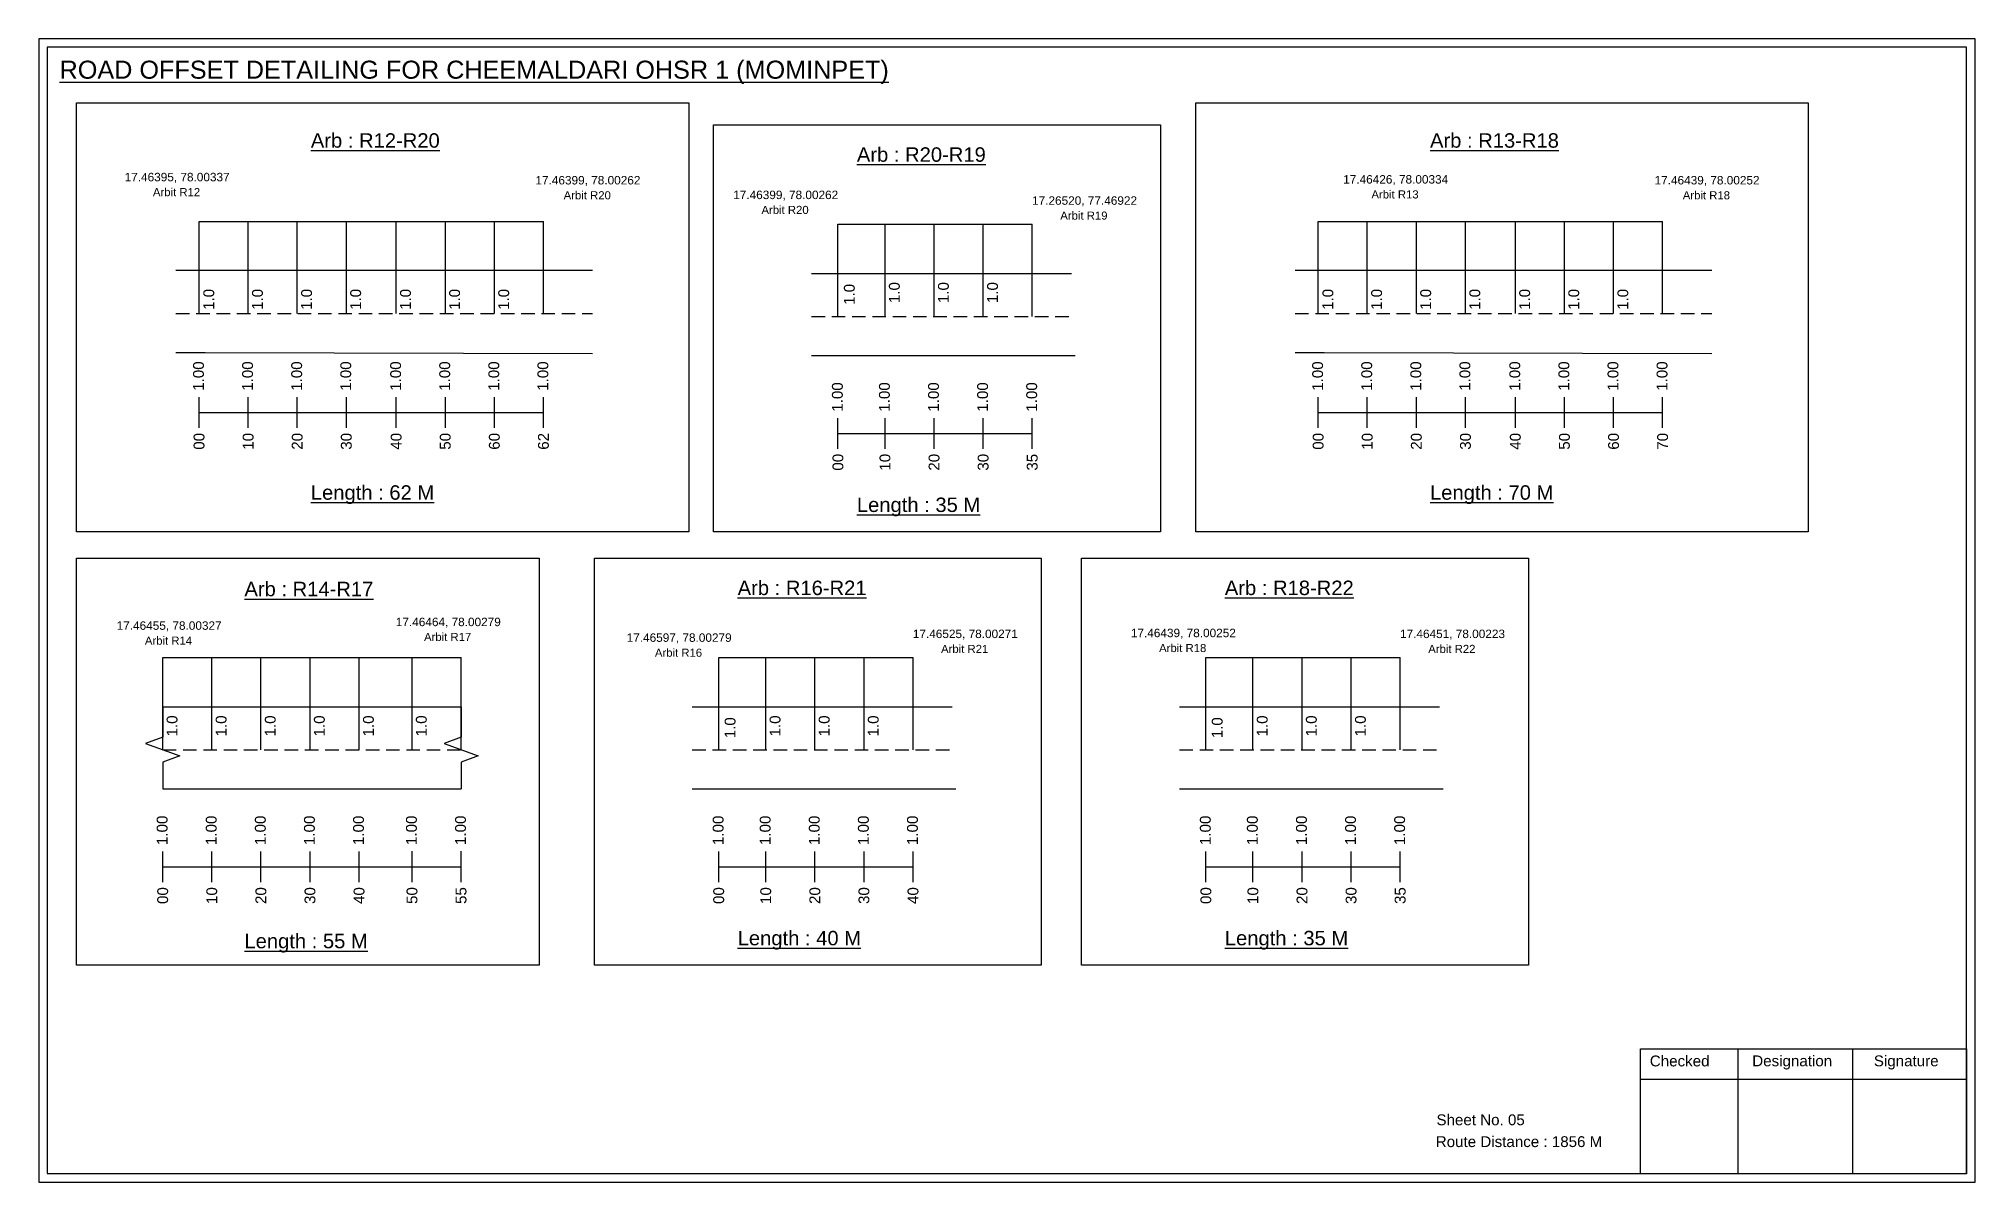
# Model space of a CAD drawing. Header units: inches. Extents: x 3067 to 7161, y 369 to 3169.
# Drawn here: x 5995 to 6531, y 1236 to 1553 of the extents above; entities that cross this region are included whole.
import ezdxf

# ---------------------------------------------------------------- set-up
doc = ezdxf.new("R2010")
doc.units = ezdxf.units.IN
doc.header["$MEASUREMENT"] = 0
doc.linetypes.add('DASHED2', pattern=[0.375, 0.25, -0.125])
doc.layers.add('PDF_Geometry', color=7, linetype='Continuous')
doc.layers.add('PDF_Text', color=5, linetype='Continuous')
doc.styles.add('PDF Arial', font='arial.ttf')
doc.styles.get("Standard").update_dxf_attribs({"font": 'arial.ttf'})

msp = doc.modelspace()

# ---------------------------------------------------------------- texts
at = {"color": 242, "true_color": 0xcd2027}
for s, height, p in [('%%UROAD OFFSET DETAILING FOR CHEEMALDARI OHSR 1 (MOMINPET)', 5, (6000.4, 1541.52)), ('%%UArb : R12-R20', 4, (6070.01, 1522.42)), ('%%UArb : R13-R18', 4, (6380.05, 1522.42)), ('%%UArb : R20-R19', 4, (6221.28, 1518.52)), ('%%ULength : 62 M', 4, (6070.01, 1424.92)), ('%%ULength : 70 M', 4, (6380.05, 1424.92)), ('%%ULength : 35 M', 4, (6221.28, 1421.52)), ('%%UArb : R14-R17', 4, (6051.61, 1398.19)), ('%%UArb : R16-R21', 4, (6188.25, 1398.51)), ('%%UArb : R18-R22', 4, (6323.21, 1398.51)), ('%%ULength : 55 M', 4, (6051.61, 1300.69)), ('%%ULength : 40 M', 4, (6188.25, 1301.51)), ('%%ULength : 35 M', 4, (6323.21, 1301.51))]:
    msp.add_text(s, height=height, dxfattribs=at).set_placement(p)
at = {"color": 5}
for s, height, p in [('17.46395, 78.00337', 2.34, (6018.43, 1513.11)), ('17.46399, 78.00262', 2.34, (6132.23, 1512.24)), ('17.46426, 78.00334', 2.34, (6356, 1512.48)), ('17.46439, 78.00252', 2.34, (6442.26, 1512.24)), ('Arbit R12', 2.246, (6026.26, 1508.99)), ('Arbit R20', 2.246, (6140.05, 1508.11)), ('17.46399, 78.00262', 2.34, (6187.02, 1508.18)), ('17.26520, 77.46922', 2.34, (6269.81, 1506.61)), ('Arbit R13', 2.246, (6363.82, 1508.35)), ('Arbit R18', 2.246, (6450.08, 1508.11)), ('Arbit R20', 2.246, (6194.84, 1504.06)), ('Arbit R19', 2.246, (6277.63, 1502.49)), ('17.46455, 78.00327', 2.34, (6016.21, 1388.89)), ('17.46464, 78.00279', 2.34, (6093.55, 1389.9)), ('Arbit R14', 2.246, (6024.03, 1384.77)), ('Arbit R17', 2.246, (6101.37, 1385.78)), ('17.46597, 78.00279', 2.34, (6157.5, 1385.56)), ('17.46525, 78.00271', 2.34, (6236.78, 1386.6)), ('Arbit R21', 2.246, (6244.6, 1382.47)), ('17.46439, 78.00252', 2.34, (6297.18, 1386.85)), ('Arbit R18', 2.246, (6305, 1382.72)), ('17.46451, 78.00223', 2.34, (6371.74, 1386.6)), ('Arbit R22', 2.246, (6379.56, 1382.47)), ('Arbit R16', 2.246, (6165.32, 1381.43))]:
    msp.add_text(s, height=height, dxfattribs=at).set_placement(p)
for p in [(6043.23, 1477.48), (6056.72, 1477.48), (6070.32, 1477.48), (6083.92, 1477.48), (6097.73, 1477.48), (6111.33, 1477.48), (6124.93, 1477.48), (6220.68, 1478.87), (6233.15, 1479.37), (6246.75, 1479.37), (6260.35, 1479.37), (6353.26, 1477.48), (6366.75, 1477.48), (6380.35, 1477.48), (6393.95, 1477.48), (6407.77, 1477.48), (6421.37, 1477.48), (6434.97, 1477.48), (6033.06, 1359.35), (6046.66, 1359.35), (6060.26, 1359.35), (6073.86, 1359.35), (6087.46, 1359.35), (6102.11, 1359.36), (6187.65, 1358.85), (6200.11, 1359.35), (6213.71, 1359.35), (6227.31, 1359.35), (6322.6, 1358.85), (6335.07, 1359.35), (6348.67, 1359.35), (6362.27, 1359.35)]:
    msp.add_text('1.0', height=3, rotation=90).set_placement(p)
at = {"color": 217, "true_color": 0x93278f}
for s, p in [('1.00', (6040.38, 1455.08)), ('1.00', (6053.98, 1455.08)), ('1.00', (6067.58, 1455.08)), ('1.00', (6081.18, 1455.08)), ('1.00', (6094.99, 1455.08)), ('1.00', (6108.59, 1455.08)), ('1.00', (6122.19, 1455.08)), ('1.00', (6135.79, 1455.08)), ('1.00', (6350.41, 1455.08)), ('1.00', (6364.01, 1455.08)), ('1.00', (6377.61, 1455.08)), ('1.00', (6391.21, 1455.08)), ('1.00', (6405.03, 1455.08)), ('1.00', (6418.63, 1455.08)), ('1.00', (6432.23, 1455.08)), ('1.00', (6445.83, 1455.08)), ('1.00', (6217.37, 1449.29)), ('1.00', (6230.4, 1449.29)), ('1.00', (6244, 1449.29)), ('1.00', (6257.6, 1449.29)), ('1.00', (6271.2, 1449.29)), ('00', (6040.53, 1438.76)), ('10', (6054.13, 1438.76)), ('20', (6067.73, 1438.76)), ('30', (6081.33, 1438.76)), ('40', (6095.14, 1438.76)), ('50', (6108.74, 1438.76)), ('60', (6122.34, 1438.76)), ('62', (6135.94, 1438.76)), ('00', (6350.56, 1438.76)), ('10', (6364.16, 1438.76)), ('20', (6377.76, 1438.76)), ('30', (6391.36, 1438.76)), ('40', (6405.18, 1438.76)), ('50', (6418.78, 1438.76)), ('60', (6432.38, 1438.76)), ('70', (6445.98, 1438.76)), ('00', (6217.52, 1432.97)), ('10', (6230.55, 1432.97)), ('20', (6244.15, 1432.97)), ('30', (6257.75, 1432.97)), ('35', (6271.35, 1432.97)), ('1.00', (6030.31, 1329.27)), ('1.00', (6043.91, 1329.27)), ('1.00', (6057.51, 1329.27)), ('1.00', (6071.11, 1329.27)), ('1.00', (6084.71, 1329.27)), ('1.00', (6099.37, 1329.28)), ('1.00', (6112.97, 1329.28)), ('1.00', (6184.34, 1329.27)), ('1.00', (6197.37, 1329.27)), ('1.00', (6210.97, 1329.27)), ('1.00', (6224.57, 1329.27)), ('1.00', (6238.17, 1329.27)), ('1.00', (6319.3, 1329.27)), ('1.00', (6332.33, 1329.27)), ('1.00', (6345.93, 1329.27)), ('1.00', (6359.53, 1329.27)), ('1.00', (6373.13, 1329.27)), ('00', (6030.46, 1312.95)), ('10', (6044.06, 1312.95)), ('20', (6057.66, 1312.95)), ('30', (6071.26, 1312.95)), ('40', (6084.86, 1312.95)), ('50', (6099.52, 1312.96)), ('55', (6113.12, 1312.96)), ('00', (6184.49, 1312.95)), ('10', (6197.52, 1312.95)), ('20', (6211.12, 1312.95)), ('30', (6224.72, 1312.95)), ('40', (6238.32, 1312.95)), ('00', (6319.45, 1312.95)), ('10', (6332.48, 1312.95)), ('20', (6346.08, 1312.95)), ('30', (6359.68, 1312.95)), ('35', (6373.28, 1312.95))]:
    msp.add_text(s, height=3, rotation=90, dxfattribs=at).set_placement(p)
for s, p in [('Sheet No. 05', (6381.84, 1251.68)), ('Route Distance : 1856 M', (6381.65, 1245.63))]:
    msp.add_text(s, height=3).set_placement(p)
at = {"layer": 'PDF_Text', "color": 7, "attachment_point": 7, "style": 'PDF Arial'}
for s, insert, char_height in [('Checked', (6440.94, 1267.93), 3.001), ('Designation', (6469.32, 1267.1), 3.0006), ('Signature', (6503, 1267.1), 3.001)]:
    msp.add_mtext(s, dxfattribs=dict(at, insert=insert, char_height=char_height))

# ---------------------------------------------------------------- linework, layer by layer
at = {"color": 5}
for p, q in [((6039.05, 1502.01), (6134.47, 1502.02)), ((6216.04, 1501.23), (6269.88, 1501.23)), ((6349.08, 1502.01), (6444.5, 1502.02)), ((6028.99, 1381.21), (6111.64, 1381.21)), ((6183.01, 1381.21), (6236.85, 1381.21)), ((6317.97, 1381.21), (6371.8, 1381.21))]:
    msp.add_line(p, q, dxfattribs=at)
for p, q in [((6039.05, 1476.48), (6039.05, 1502.02)), ((6052.65, 1476.48), (6052.65, 1502.02)), ((6066.25, 1476.48), (6066.25, 1502.02)), ((6079.85, 1476.48), (6079.85, 1502.02)), ((6093.67, 1476.48), (6093.67, 1502.02)), ((6107.27, 1476.48), (6107.27, 1502.02)), ((6120.87, 1476.48), (6120.87, 1502.02)), ((6134.47, 1476.48), (6134.47, 1502.02)), ((6216.04, 1475.69), (6216.04, 1501.23)), ((6229.08, 1475.69), (6229.08, 1501.23)), ((6242.68, 1475.69), (6242.68, 1501.23)), ((6256.28, 1475.69), (6256.28, 1501.23)), ((6269.88, 1475.69), (6269.88, 1501.23)), ((6349.08, 1476.48), (6349.08, 1502.02)), ((6362.68, 1476.48), (6362.68, 1502.02)), ((6376.28, 1476.48), (6376.28, 1502.02)), ((6389.88, 1476.48), (6389.88, 1502.02)), ((6403.7, 1476.48), (6403.7, 1502.02)), ((6417.3, 1476.48), (6417.3, 1502.02)), ((6430.9, 1476.48), (6430.9, 1502.02)), ((6444.5, 1476.48), (6444.5, 1502.02)), ((6148.07, 1488.37), (6032.64, 1488.37)), ((6208.7, 1487.57), (6280.73, 1487.57)), ((6458.1, 1488.37), (6342.68, 1488.37)), ((6032.64, 1465.68), (6040.7, 1465.68)), ((6040.7, 1465.68), (6148.07, 1465.38)), ((6208.7, 1464.89), (6281.73, 1464.89)), ((6342.68, 1465.68), (6350.73, 1465.68)), ((6350.73, 1465.68), (6458.1, 1465.38)), ((6028.99, 1355.68), (6028.99, 1381.21)), ((6042.59, 1355.68), (6042.59, 1381.21)), ((6056.19, 1355.68), (6056.19, 1381.21)), ((6069.79, 1355.68), (6069.79, 1381.21)), ((6083.39, 1355.68), (6083.39, 1381.21)), ((6098.04, 1355.68), (6098.04, 1381.22)), ((6111.64, 1355.68), (6111.64, 1381.22)), ((6183.01, 1355.68), (6183.01, 1381.21)), ((6196.05, 1355.68), (6196.05, 1381.21)), ((6209.65, 1355.68), (6209.65, 1381.21)), ((6223.25, 1355.68), (6223.25, 1381.21)), ((6236.85, 1355.68), (6236.85, 1381.21)), ((6317.97, 1355.68), (6317.97, 1381.21)), ((6331, 1355.68), (6331, 1381.21)), ((6344.6, 1355.68), (6344.6, 1381.21)), ((6358.2, 1355.68), (6358.2, 1381.21)), ((6371.8, 1355.68), (6371.8, 1381.21)), ((6028.99, 1367.56), (6111.64, 1367.56)), ((6175.67, 1367.56), (6247.7, 1367.56)), ((6310.62, 1367.56), (6382.66, 1367.56)), ((6028.99, 1344.87), (6111.64, 1344.87)), ((6175.67, 1344.87), (6248.7, 1344.87)), ((6310.62, 1344.87), (6383.66, 1344.87))]:
    msp.add_line(p, q)
at = {"linetype": 'DASHED2', "ltscale": 15}
for p, q in [((6032.64, 1476.48), (6148.07, 1476.48)), ((6208.7, 1475.69), (6281.23, 1475.69)), ((6342.68, 1476.48), (6458.1, 1476.48)), ((6028.99, 1355.68), (6111.64, 1355.68)), ((6175.67, 1355.68), (6248.2, 1355.68)), ((6310.62, 1355.68), (6383.16, 1355.68))]:
    msp.add_line(p, q, dxfattribs=at)
at = {"color": 217, "true_color": 0x93278f}
for p, q in [((6039.05, 1444.79), (6039.05, 1453.34)), ((6039.05, 1449.06), (6134.47, 1449.12)), ((6052.65, 1444.79), (6052.65, 1453.34)), ((6066.25, 1444.79), (6066.25, 1453.34)), ((6079.85, 1444.79), (6079.85, 1453.34)), ((6093.67, 1444.79), (6093.67, 1453.34)), ((6107.27, 1444.79), (6107.27, 1453.34)), ((6120.87, 1444.79), (6120.87, 1453.34)), ((6134.47, 1444.79), (6134.47, 1453.34)), ((6349.08, 1444.79), (6349.08, 1453.34)), ((6349.08, 1449.06), (6444.5, 1449.12)), ((6362.68, 1444.79), (6362.68, 1453.34)), ((6376.28, 1444.79), (6376.28, 1453.34)), ((6389.88, 1444.79), (6389.88, 1453.34)), ((6403.7, 1444.79), (6403.7, 1453.34)), ((6417.3, 1444.79), (6417.3, 1453.34)), ((6430.9, 1444.79), (6430.9, 1453.34)), ((6444.5, 1444.79), (6444.5, 1453.34)), ((6216.04, 1438.99), (6216.04, 1447.55)), ((6216.04, 1443.26), (6269.88, 1443.27)), ((6229.08, 1438.99), (6229.08, 1447.55)), ((6242.68, 1438.99), (6242.68, 1447.55)), ((6256.28, 1438.99), (6256.28, 1447.55)), ((6269.88, 1438.99), (6269.88, 1447.55)), ((6028.99, 1318.98), (6028.99, 1327.53)), ((6042.59, 1318.98), (6042.59, 1327.53)), ((6056.19, 1318.98), (6056.19, 1327.53)), ((6069.79, 1318.98), (6069.79, 1327.53)), ((6083.39, 1318.98), (6083.39, 1327.53)), ((6098.04, 1318.98), (6098.04, 1327.54)), ((6111.64, 1318.98), (6111.64, 1327.54)), ((6183.01, 1318.98), (6183.01, 1327.53)), ((6196.05, 1318.98), (6196.05, 1327.53)), ((6209.65, 1318.98), (6209.65, 1327.53)), ((6223.25, 1318.98), (6223.25, 1327.53)), ((6236.85, 1318.98), (6236.85, 1327.53)), ((6317.97, 1318.98), (6317.97, 1327.53)), ((6331, 1318.98), (6331, 1327.53)), ((6344.6, 1318.98), (6344.6, 1327.53)), ((6358.2, 1318.98), (6358.2, 1327.53)), ((6371.8, 1318.98), (6371.8, 1327.53)), ((6028.99, 1323.25), (6111.64, 1323.26)), ((6183.01, 1323.25), (6236.85, 1323.26)), ((6317.97, 1323.25), (6371.8, 1323.26))]:
    msp.add_line(p, q, dxfattribs=at)
for points in [[(6005.12, 1534.85), (6174.74, 1534.85), (6174.74, 1416.03), (6005.12, 1416.03)], [(6315.16, 1534.85), (6484.77, 1534.85), (6484.77, 1416.03), (6315.16, 1416.03)], [(6181.58, 1528.71), (6305.38, 1528.71), (6305.38, 1416.03), (6181.58, 1416.03)], [(6005.12, 1408.69), (6133.22, 1408.69), (6133.22, 1296.01), (6005.12, 1296.01)], [(6148.55, 1408.69), (6272.35, 1408.69), (6272.35, 1296.01), (6148.55, 1296.01)], [(6283.51, 1408.69), (6407.31, 1408.69), (6407.31, 1296.01), (6283.51, 1296.01)]]:
    msp.add_lwpolyline(points, close=True)
at = {"linetype": 'Continuous'}
for points in [[(6028.99, 1367.56), (6028.99, 1359.13), (6024.25, 1357.4), (6033.73, 1353.95), (6028.99, 1352.22), (6028.99, 1344.87)], [(6111.64, 1367.56), (6111.64, 1359.13), (6106.9, 1357.4), (6116.38, 1353.95), (6111.64, 1352.22), (6111.64, 1344.87)]]:
    msp.add_lwpolyline(points, dxfattribs=at)
at = {"layer": 'PDF_Geometry'}
for points in [[(5994.63, 1552.59), (5994.63, 1235.88), (6531.1, 1235.88), (6531.1, 1552.59)], [(5996.95, 1550.27), (5996.95, 1238.3), (6528.68, 1238.3), (6528.68, 1550.27)]]:
    msp.add_lwpolyline(points, close=True, dxfattribs=at)
at = {"layer": 'PDF_Geometry', "color": 242, "true_color": 0xcc1f26}
msp.add_lwpolyline([(6528.68, 1238.21), (6438.34, 1238.21), (6438.34, 1272.82), (6528.68, 1272.82)], close=True, dxfattribs=at)
for points in [[(6465.32, 1272.82), (6465.32, 1238.21)], [(6497.05, 1272.82), (6497.05, 1238.21)], [(6438.34, 1264.45), (6528.68, 1264.45)]]:
    msp.add_lwpolyline(points, dxfattribs=at)

msp.set_redraw_order([(e.dxf.handle, doc.entitydb.next_handle()) for e in msp.query("TEXT MTEXT ATTDEF DIMENSION ARC_DIMENSION")])  # texts and dimensions are drawn at this point

doc.saveas('drawing.dxf')
